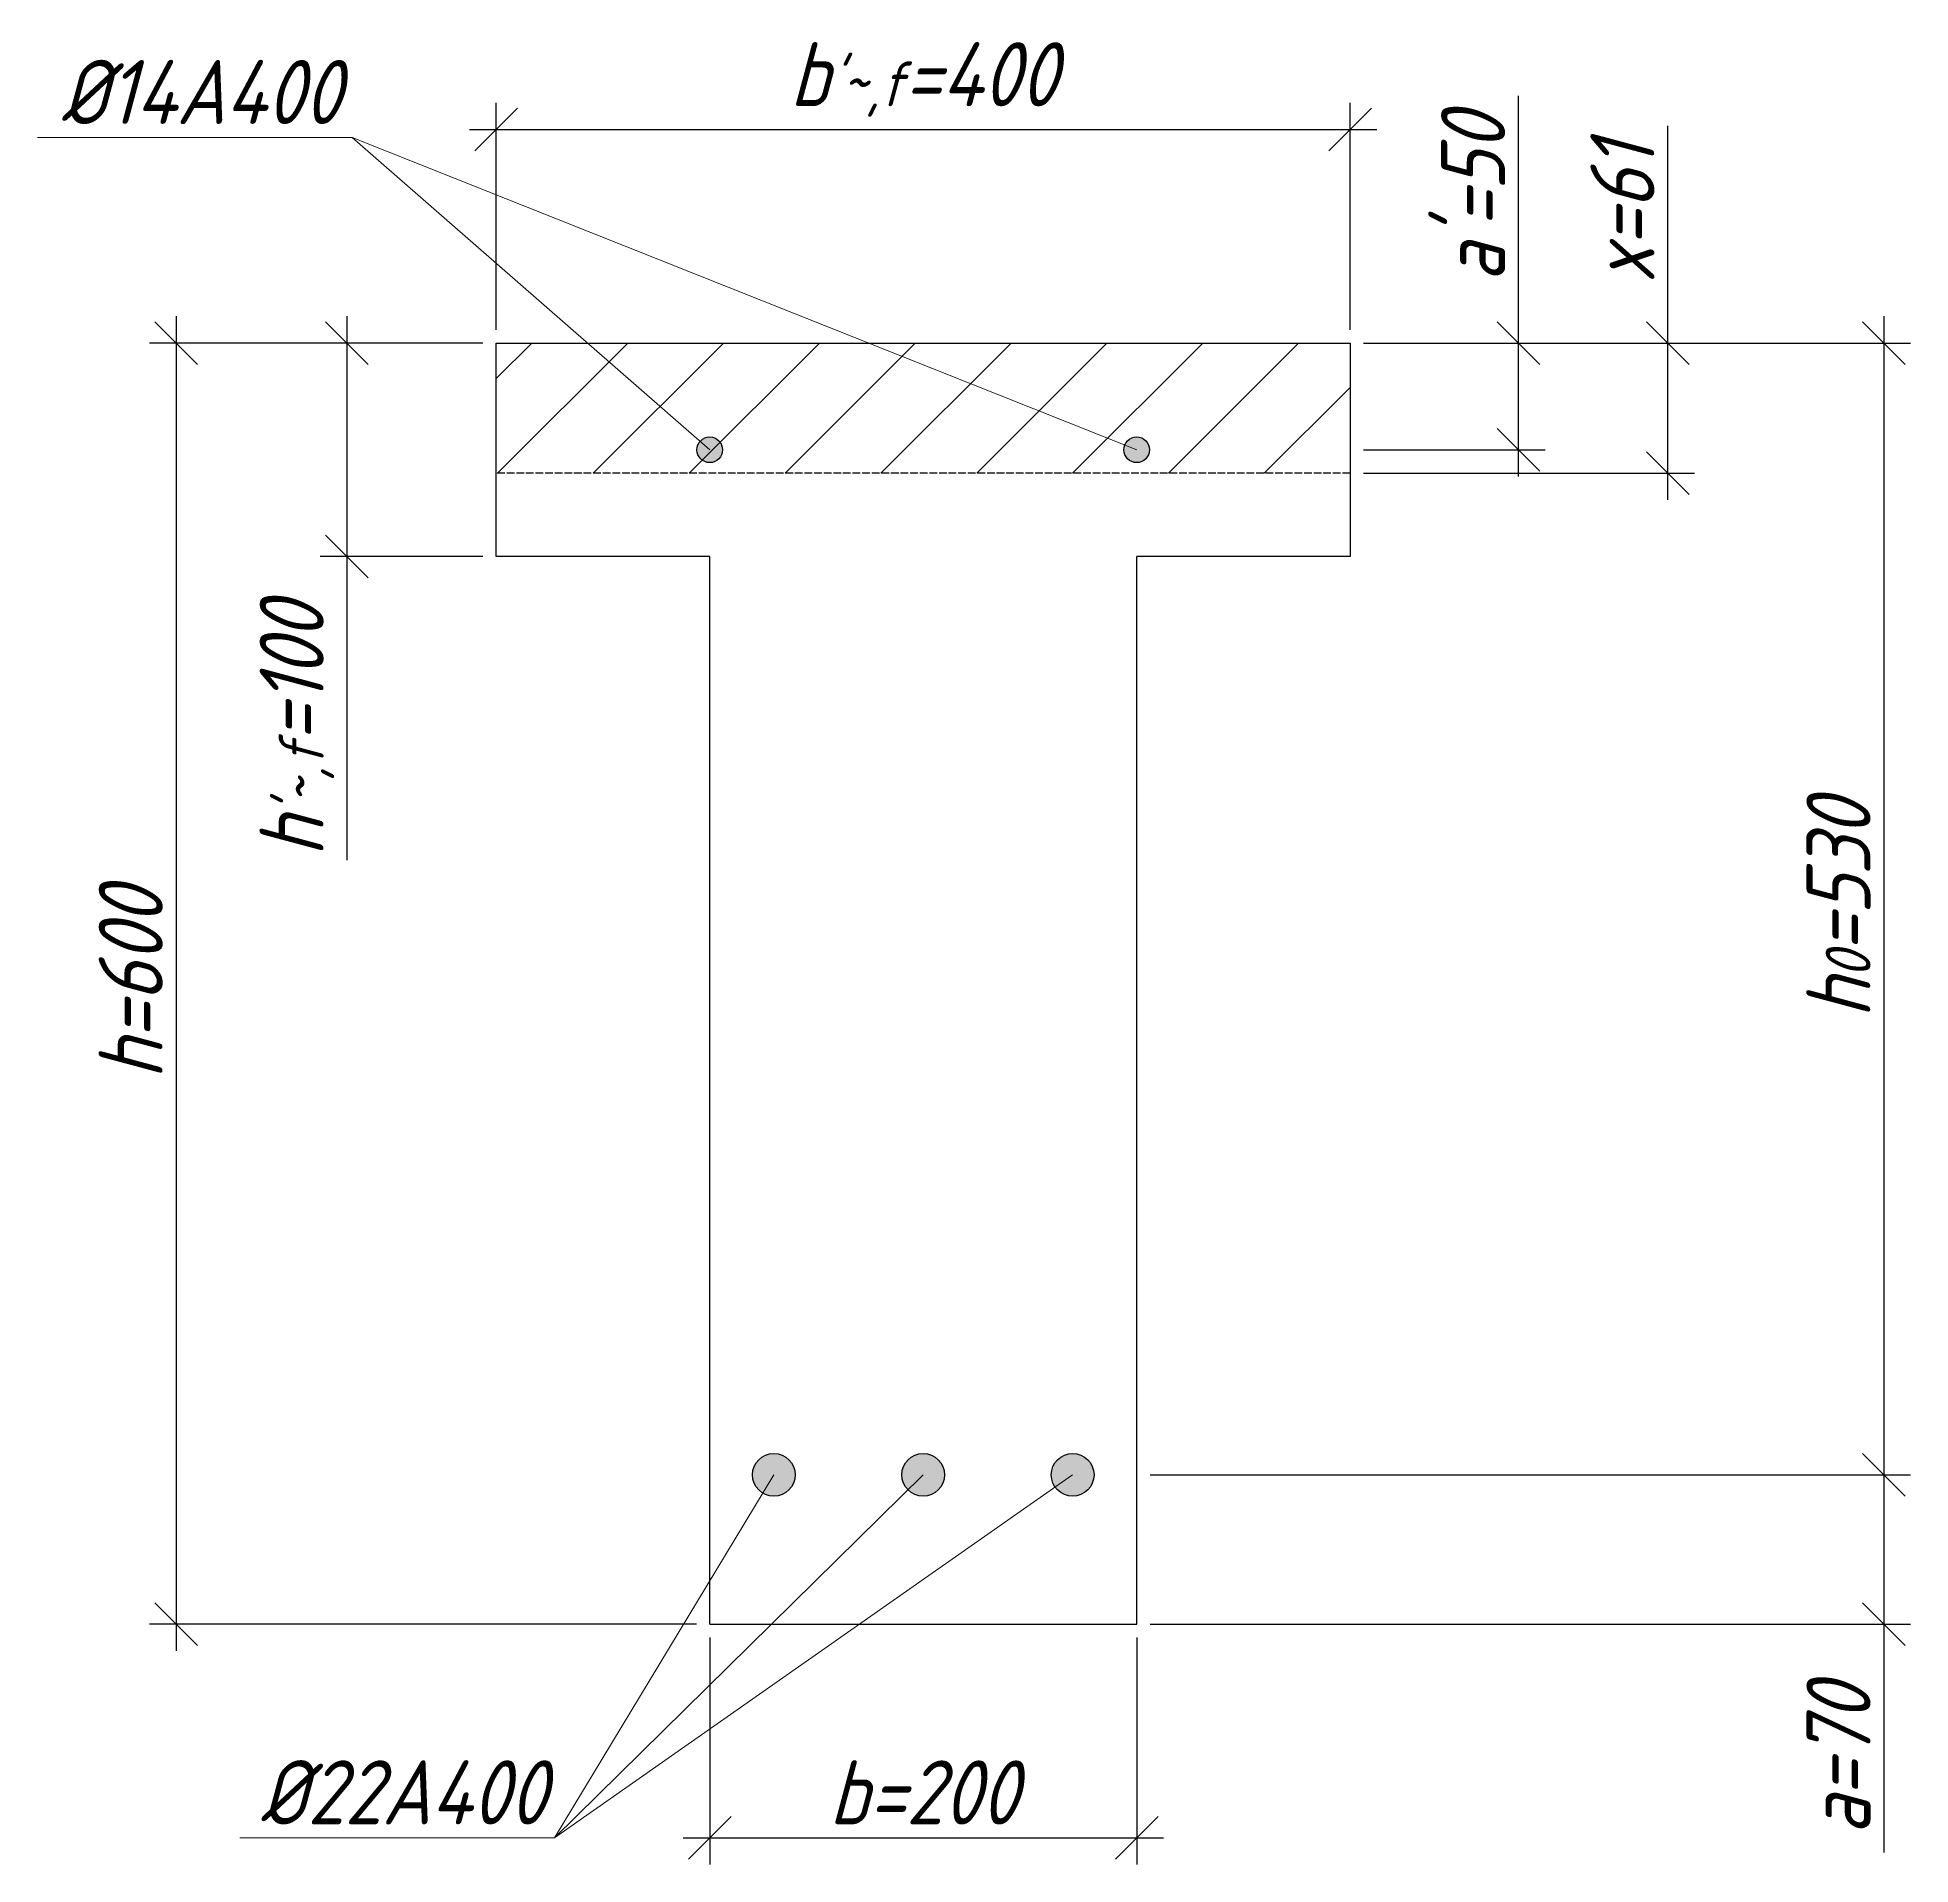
# Model space of a CAD drawing. Header units: millimetres. Extents: x -180 to 58926, y -10791 to 13515.
# Drawn here: x 8033 to 8910, y -819 to 36 of the extents above; entities that cross this region are included whole.
import ezdxf

# ---------------------------------------------------------------- set-up
doc = ezdxf.new("R2010")
doc.units = ezdxf.units.MM
doc.linetypes.add('ACAD_ISO02W100', pattern=[15, 12, -3])
for name, color, linetype, lineweight in [('basic', 95, 'Continuous', 30), ('hatch', 117, 'ACAD_ISO02W100', 25), ('hatching', 225, 'Continuous', 20), ('size', 45, 'Continuous', 20), ('text', 13, 'Continuous', 20), ('thin', 153, 'Continuous', 18)]:
    doc.layers.add(name, color=color, linetype=linetype, lineweight=lineweight)
doc.styles.add('Structures', font='isocpeur.ttf', dxfattribs={"width": 0.85, "oblique": 15})
doc.dimstyles.new('Structures', dxfattribs={"dimtxt": 3, "dimasz": 2, "dimexe": 1.25, "dimexo": 0.625, "dimtad": 1, "dimtxsty": 'Structures', "dimblk": 'OBLIQUE', "dimcen": 2.5, "dimdle": 1.25, "dimadec": 0, "dimazin": 0, "dimtfac": 1, "dimtmove": 0, "dimatfit": 3, "dimfxl": 1, "dimarcsym": 0})

msp = doc.modelspace()

# ---------------------------------------------------------------- texts
at = {"layer": 'text', "char_height": 30, "width": 137.52879, "attachment_point": 5, "style": 'Structures'}
for s, insert in [('%%C14A400', (8109.544, 10.751)), ('%%C22A400', (8204.335, -785.499))]:
    msp.add_mtext(s, dxfattribs=dict(at, insert=insert))

# ---------------------------------------------------------------- blocks, each defined once
blk = doc.blocks.new('_Oblique')
at = {"color": 0, "linetype": 'ByBlock', "lineweight": -2}
blk.add_line((-0.5, -0.5), (0.5, 0.5), dxfattribs=at)
blk = doc.blocks.new('*D106')
at = {"layer": 'Defpoints', "color": 0, "transparency": 16777216}
for p in [(8647.98, -6.76), (8247.98, -106.76), (8647.98, -106.76)]:
    blk.add_point(p, dxfattribs=at)
at = {"layer": 'size', "color": 0, "lineweight": -2, "transparency": 16777216}
for p, q in [((8247.98, -100.51), (8247.98, 5.74)), ((8647.98, -100.51), (8647.98, 5.74)), ((8235.48, -6.76), (8660.48, -6.76))]:
    blk.add_line(p, q, dxfattribs=at)
at = {"layer": 'size', "color": 0, "lineweight": -2, "transparency": 16777216, "xscale": 20, "yscale": 20, "zscale": 20, "rotation": 180}
blk.add_blockref('_Oblique', (8247.98, -6.76), dxfattribs=at)
at = {"layer": 'size', "color": 0, "lineweight": -2, "transparency": 16777216, "xscale": 20, "yscale": 20, "zscale": 20}
blk.add_blockref('_Oblique', (8647.98, -6.76), dxfattribs=at)
at = {"layer": 'size', "color": 0, "transparency": 16777216, "insert": (8447.98, 16.64), "char_height": 30, "attachment_point": 5, "style": 'Structures'}
blk.add_mtext("b{\\H0.7x;\\S'~,f;}=400", dxfattribs=at)
blk = doc.blocks.new('*D107')
at = {"layer": 'Defpoints', "color": 0, "transparency": 16777216}
for p in [(8347.98, -706.76), (8547.98, -706.76), (8547.98, -806.76)]:
    blk.add_point(p, dxfattribs=at)
at = {"layer": 'size', "color": 0, "lineweight": -2, "transparency": 16777216}
for p, q in [((8347.98, -713.01), (8347.98, -819.26)), ((8547.98, -713.01), (8547.98, -819.26)), ((8335.48, -806.76), (8560.48, -806.76))]:
    blk.add_line(p, q, dxfattribs=at)
at = {"layer": 'size', "color": 0, "lineweight": -2, "transparency": 16777216, "xscale": 20, "yscale": 20, "zscale": 20, "rotation": 180}
blk.add_blockref('_Oblique', (8347.98, -806.76), dxfattribs=at)
at = {"layer": 'size', "color": 0, "lineweight": -2, "transparency": 16777216, "xscale": 20, "yscale": 20, "zscale": 20}
blk.add_blockref('_Oblique', (8547.98, -806.76), dxfattribs=at)
at = {"layer": 'size', "color": 0, "transparency": 16777216, "insert": (8447.98, -785.51), "char_height": 30, "attachment_point": 5, "style": 'Structures'}
blk.add_mtext('b=200', dxfattribs=at)
blk = doc.blocks.new('*D108')
at = {"layer": 'Defpoints', "color": 0, "transparency": 16777216}
for p in [(8247.98, -106.76), (8177.98, -206.76), (8247.98, -206.76)]:
    blk.add_point(p, dxfattribs=at)
at = {"layer": 'size', "color": 0, "lineweight": -2, "transparency": 16777216}
for p, q in [((8177.98, -94.26), (8177.98, -206.76)), ((8241.73, -106.76), (8165.48, -106.76)), ((8241.73, -206.76), (8165.48, -206.76)), ((8177.98, -206.76), (8177.98, -348.94))]:
    blk.add_line(p, q, dxfattribs=at)
at = {"layer": 'size', "color": 0, "lineweight": -2, "transparency": 16777216, "xscale": 20, "yscale": 20, "zscale": 20}
for p, rotation in [((8177.98, -106.76), 90), ((8177.98, -206.76), 270)]:
    blk.add_blockref('_Oblique', p, dxfattribs=dict(at, rotation=rotation))
at = {"layer": 'size', "color": 0, "transparency": 16777216, "insert": (8154.58, -287.85), "char_height": 30, "attachment_point": 5, "rotation": 90, "style": 'Structures'}
blk.add_mtext("h{\\H0.7x;\\S'~,f;}=100", dxfattribs=at)
blk = doc.blocks.new('*D109')
at = {"layer": 'Defpoints', "color": 0, "transparency": 16777216}
for p in [(8247.98, -106.76), (8097.98, -706.76), (8347.98, -706.76)]:
    blk.add_point(p, dxfattribs=at)
at = {"layer": 'size', "color": 0, "lineweight": -2, "transparency": 16777216}
for p, q in [((8097.98, -94.26), (8097.98, -719.26)), ((8241.73, -106.76), (8085.48, -106.76)), ((8341.73, -706.76), (8085.48, -706.76))]:
    blk.add_line(p, q, dxfattribs=at)
at = {"layer": 'size', "color": 0, "lineweight": -2, "transparency": 16777216, "xscale": 20, "yscale": 20, "zscale": 20}
for p, rotation in [((8097.98, -106.76), 90), ((8097.98, -706.76), 270)]:
    blk.add_blockref('_Oblique', p, dxfattribs=dict(at, rotation=rotation))
at = {"layer": 'size', "color": 0, "transparency": 16777216, "insert": (8076.73, -406.76), "char_height": 30, "attachment_point": 5, "rotation": 90, "style": 'Structures'}
blk.add_mtext('h=600', dxfattribs=at)
blk = doc.blocks.new('*D110')
at = {"layer": 'Defpoints', "color": 0, "transparency": 16777216}
for p in [(8647.98, -106.76), (8726.81, -106.76), (8647.98, -156.76)]:
    blk.add_point(p, dxfattribs=at)
at = {"layer": 'size', "color": 0, "lineweight": -2, "transparency": 16777216}
for p, q in [((8726.81, -106.76), (8726.81, 9)), ((8654.23, -106.76), (8739.31, -106.76)), ((8726.81, -169.26), (8726.81, -106.76)), ((8654.23, -156.76), (8739.31, -156.76))]:
    blk.add_line(p, q, dxfattribs=at)
at = {"layer": 'size', "color": 0, "lineweight": -2, "transparency": 16777216, "xscale": 20, "yscale": 20, "zscale": 20}
for p, rotation in [((8726.81, -106.76), 90), ((8726.81, -156.76), 270)]:
    blk.add_blockref('_Oblique', p, dxfattribs=dict(at, rotation=rotation))
at = {"layer": 'size', "color": 0, "transparency": 16777216, "insert": (8705.56, -38.88), "char_height": 30, "attachment_point": 5, "rotation": 90, "style": 'Structures'}
blk.add_mtext("a'=50", dxfattribs=at)
blk = doc.blocks.new('*D111')
at = {"layer": 'Defpoints', "color": 0, "transparency": 16777216}
for p in [(8647.98, -106.76), (8547.98, -636.76), (8897.98, -636.76)]:
    blk.add_point(p, dxfattribs=at)
at = {"layer": 'size', "color": 0, "lineweight": -2, "transparency": 16777216}
for p, q in [((8897.98, -94.26), (8897.98, -649.26)), ((8654.23, -106.76), (8910.48, -106.76)), ((8554.23, -636.76), (8910.48, -636.76))]:
    blk.add_line(p, q, dxfattribs=at)
at = {"layer": 'size', "color": 0, "lineweight": -2, "transparency": 16777216, "xscale": 20, "yscale": 20, "zscale": 20}
for p, rotation in [((8897.98, -106.76), 90), ((8897.98, -636.76), 270)]:
    blk.add_blockref('_Oblique', p, dxfattribs=dict(at, rotation=rotation))
at = {"layer": 'size', "color": 0, "transparency": 16777216, "insert": (8876.73, -371.76), "char_height": 30, "attachment_point": 5, "rotation": 90, "style": 'Structures'}
blk.add_mtext('h{\\H0.7x;\\S^ 0;}=530', dxfattribs=at)
blk = doc.blocks.new('*D112')
at = {"layer": 'Defpoints', "color": 0, "transparency": 16777216}
for p in [(8547.98, -636.76), (8547.98, -706.76), (8897.98, -706.76)]:
    blk.add_point(p, dxfattribs=at)
at = {"layer": 'size', "color": 0, "lineweight": -2, "transparency": 16777216}
for p, q in [((8897.98, -624.26), (8897.98, -706.76)), ((8554.23, -636.76), (8910.48, -636.76)), ((8554.23, -706.76), (8910.48, -706.76)), ((8897.98, -706.76), (8897.98, -813.6))]:
    blk.add_line(p, q, dxfattribs=at)
at = {"layer": 'size', "color": 0, "lineweight": -2, "transparency": 16777216, "xscale": 20, "yscale": 20, "zscale": 20}
for p, rotation in [((8897.98, -636.76), 90), ((8897.98, -706.76), 270)]:
    blk.add_blockref('_Oblique', p, dxfattribs=dict(at, rotation=rotation))
at = {"layer": 'size', "color": 0, "transparency": 16777216, "insert": (8876.73, -770.18), "char_height": 30, "attachment_point": 5, "rotation": 90, "style": 'Structures'}
blk.add_mtext('a=70', dxfattribs=at)
blk = doc.blocks.new('*D113')
at = {"layer": 'Defpoints', "color": 0, "transparency": 16777216}
for p in [(8647.98, -106.76), (8796.75, -106.76), (8647.98, -167.76)]:
    blk.add_point(p, dxfattribs=at)
at = {"layer": 'size', "color": 0, "lineweight": -2, "transparency": 16777216}
for p, q in [((8796.75, -106.76), (8796.75, -5.02)), ((8654.23, -106.76), (8809.25, -106.76)), ((8796.75, -180.26), (8796.75, -106.76)), ((8654.23, -167.76), (8809.25, -167.76))]:
    blk.add_line(p, q, dxfattribs=at)
at = {"layer": 'size', "color": 0, "lineweight": -2, "transparency": 16777216, "xscale": 20, "yscale": 20, "zscale": 20}
for p, rotation in [((8796.75, -106.76), 90), ((8796.75, -167.76), 270)]:
    blk.add_blockref('_Oblique', p, dxfattribs=dict(at, rotation=rotation))
at = {"layer": 'size', "color": 0, "transparency": 16777216, "insert": (8775.5, -45.89), "char_height": 30, "attachment_point": 5, "rotation": 90, "style": 'Structures'}
blk.add_mtext('x=61', dxfattribs=at)

# ---------------------------------------------------------------- dimensions: what is measured, and where the dimension line sits
at = {"layer": 'size'}
for base, p1, p2, text, picture, middle in [((8647.976, -6.762), (8247.976, -106.762), (8647.976, -106.762), "b{\\H0.7x;\\S'~,f;}=<>", '*D106', (8447.976, 16.638)), ((8547.976, -806.762), (8347.976, -706.762), (8547.976, -706.762), 'b=<>', '*D107', (8447.976, -785.512))]:
    dim = msp.add_linear_dim(base=base, p1=p1, p2=p2, text=text, dimstyle='Structures', dxfattribs=at)
    dim.commit()
    dim.dimension.update_dxf_attribs({"geometry": picture, "text_midpoint": middle})
for base, p1, p2, text, picture, middle in [((8726.807, -106.762), (8647.976, -156.762), (8647.976, -106.762), "a'=<>", '*D110', (8705.557, -38.88)), ((8796.749, -106.762), (8647.976, -167.762), (8647.976, -106.762), 'x=<>', '*D113', (8775.499, -45.893)), ((8097.976, -706.762), (8247.976, -106.762), (8347.976, -706.762), 'h=<>', '*D109', (8076.726, -406.762)), ((8177.976, -206.762), (8247.976, -106.762), (8247.976, -206.762), "h{\\H0.7x;\\S'~,f;}=<>", '*D108', (8154.576, -287.852)), ((8897.976, -636.762), (8647.976, -106.762), (8547.976, -636.762), 'h{\\H0.7x;\\S^ 0;}=<>', '*D111', (8876.726, -371.762)), ((8897.976, -706.762), (8547.976, -636.762), (8547.976, -706.762), 'a=<>', '*D112', (8876.726, -770.181))]:
    dim = msp.add_linear_dim(base=base, p1=p1, p2=p2, angle=90, text=text, dimstyle='Structures', dxfattribs=at)
    dim.commit()
    dim.dimension.update_dxf_attribs({"geometry": picture, "text_midpoint": middle})

# ---------------------------------------------------------------- hatches: boundary and pattern name
at = {"layer": 'basic'}
h = msp.add_hatch(color=256, dxfattribs=at)
h.dxf.hatch_style = 1
h.paths.add_polyline_path([(8353.976, -156.762, 1), (8341.976, -156.762, 1)])
h.paths.add_polyline_path([(8553.976, -156.762, 1), (8541.976, -156.762, 1)])
h = msp.add_hatch(color=256, dxfattribs=at)
h.dxf.hatch_style = 1
h.paths.add_polyline_path([(8367.976, -636.762, 1), (8387.976, -636.762, 1)])
h.paths.add_polyline_path([(8507.976, -636.762, 1), (8527.976, -636.762, 1)])
h = msp.add_hatch(color=256, dxfattribs=at)
h.dxf.hatch_style = 1
h.paths.add_polyline_path([(8457.976, -636.762, 1), (8437.976, -636.762, 1)])
at = {"layer": 'hatching'}
h = msp.add_hatch(dxfattribs=at)
h.set_pattern_fill('ANSI31', color=256, scale=10)
h.set_pattern_definition([(45, (-7.425, -1015), (-22.45064, 22.45064), [])])
edge = h.paths.add_edge_path()
edge.add_line((8647.976, -106.762), (8247.976, -106.762))
edge.add_line((8247.976, -106.762), (8247.976, -167.762))
edge.add_line((8247.976, -167.762), (8341.976, -167.762))
edge.add_arc((8347.976, -170.214), 6.482, 22.229411, 157.770589, ccw=False)
edge.add_line((8353.976, -167.762), (8541.976, -167.762))
edge.add_arc((8547.976, -160.321), 9.559, -51.11993, 231.11993, ccw=False)
edge.add_line((8553.976, -167.762), (8647.976, -167.762))
edge.add_line((8647.976, -167.762), (8647.976, -106.762))

# ---------------------------------------------------------------- linework, layer by layer
at = {"layer": 'basic'}
for p, q in [((8247.976, -106.762), (8647.976, -106.762)), ((8247.976, -206.762), (8247.976, -106.762)), ((8647.976, -106.762), (8647.976, -206.762)), ((8347.976, -206.762), (8247.976, -206.762)), ((8347.976, -706.762), (8347.976, -206.762)), ((8647.976, -206.762), (8547.976, -206.762)), ((8547.976, -706.762), (8547.976, -206.762)), ((8347.976, -706.762), (8547.976, -706.762))]:
    msp.add_line(p, q, dxfattribs=at)
for centre, radius in [((8347.976, -156.762), 6), ((8547.976, -156.762), 6), ((8377.976, -636.762), 10), ((8447.976, -636.762), 10), ((8517.976, -636.762), 10)]:
    msp.add_circle(centre, radius, dxfattribs=at)
at = {"layer": 'hatch', "ltscale": 0.3}
msp.add_line((8647.976, -167.762), (8247.976, -167.762), dxfattribs=at)
at = {"layer": 'thin'}
for p, q in [((8180.475, -10.512), (8033.04, -10.512)), ((8347.976, -156.762), (8180.475, -10.512)), ((8180.475, -10.512), (8547.976, -156.762)), ((8275.267, -806.762), (8377.976, -636.762)), ((8275.267, -806.762), (8517.976, -636.762)), ((8275.267, -806.762), (8447.976, -636.762)), ((8275.267, -806.762), (8127.832, -806.762))]:
    msp.add_line(p, q, dxfattribs=at)

msp.set_redraw_order([(e.dxf.handle, doc.entitydb.next_handle()) for e in msp.query("TEXT MTEXT ATTDEF DIMENSION ARC_DIMENSION")])  # texts and dimensions are drawn at this point

doc.saveas('drawing.dxf')
